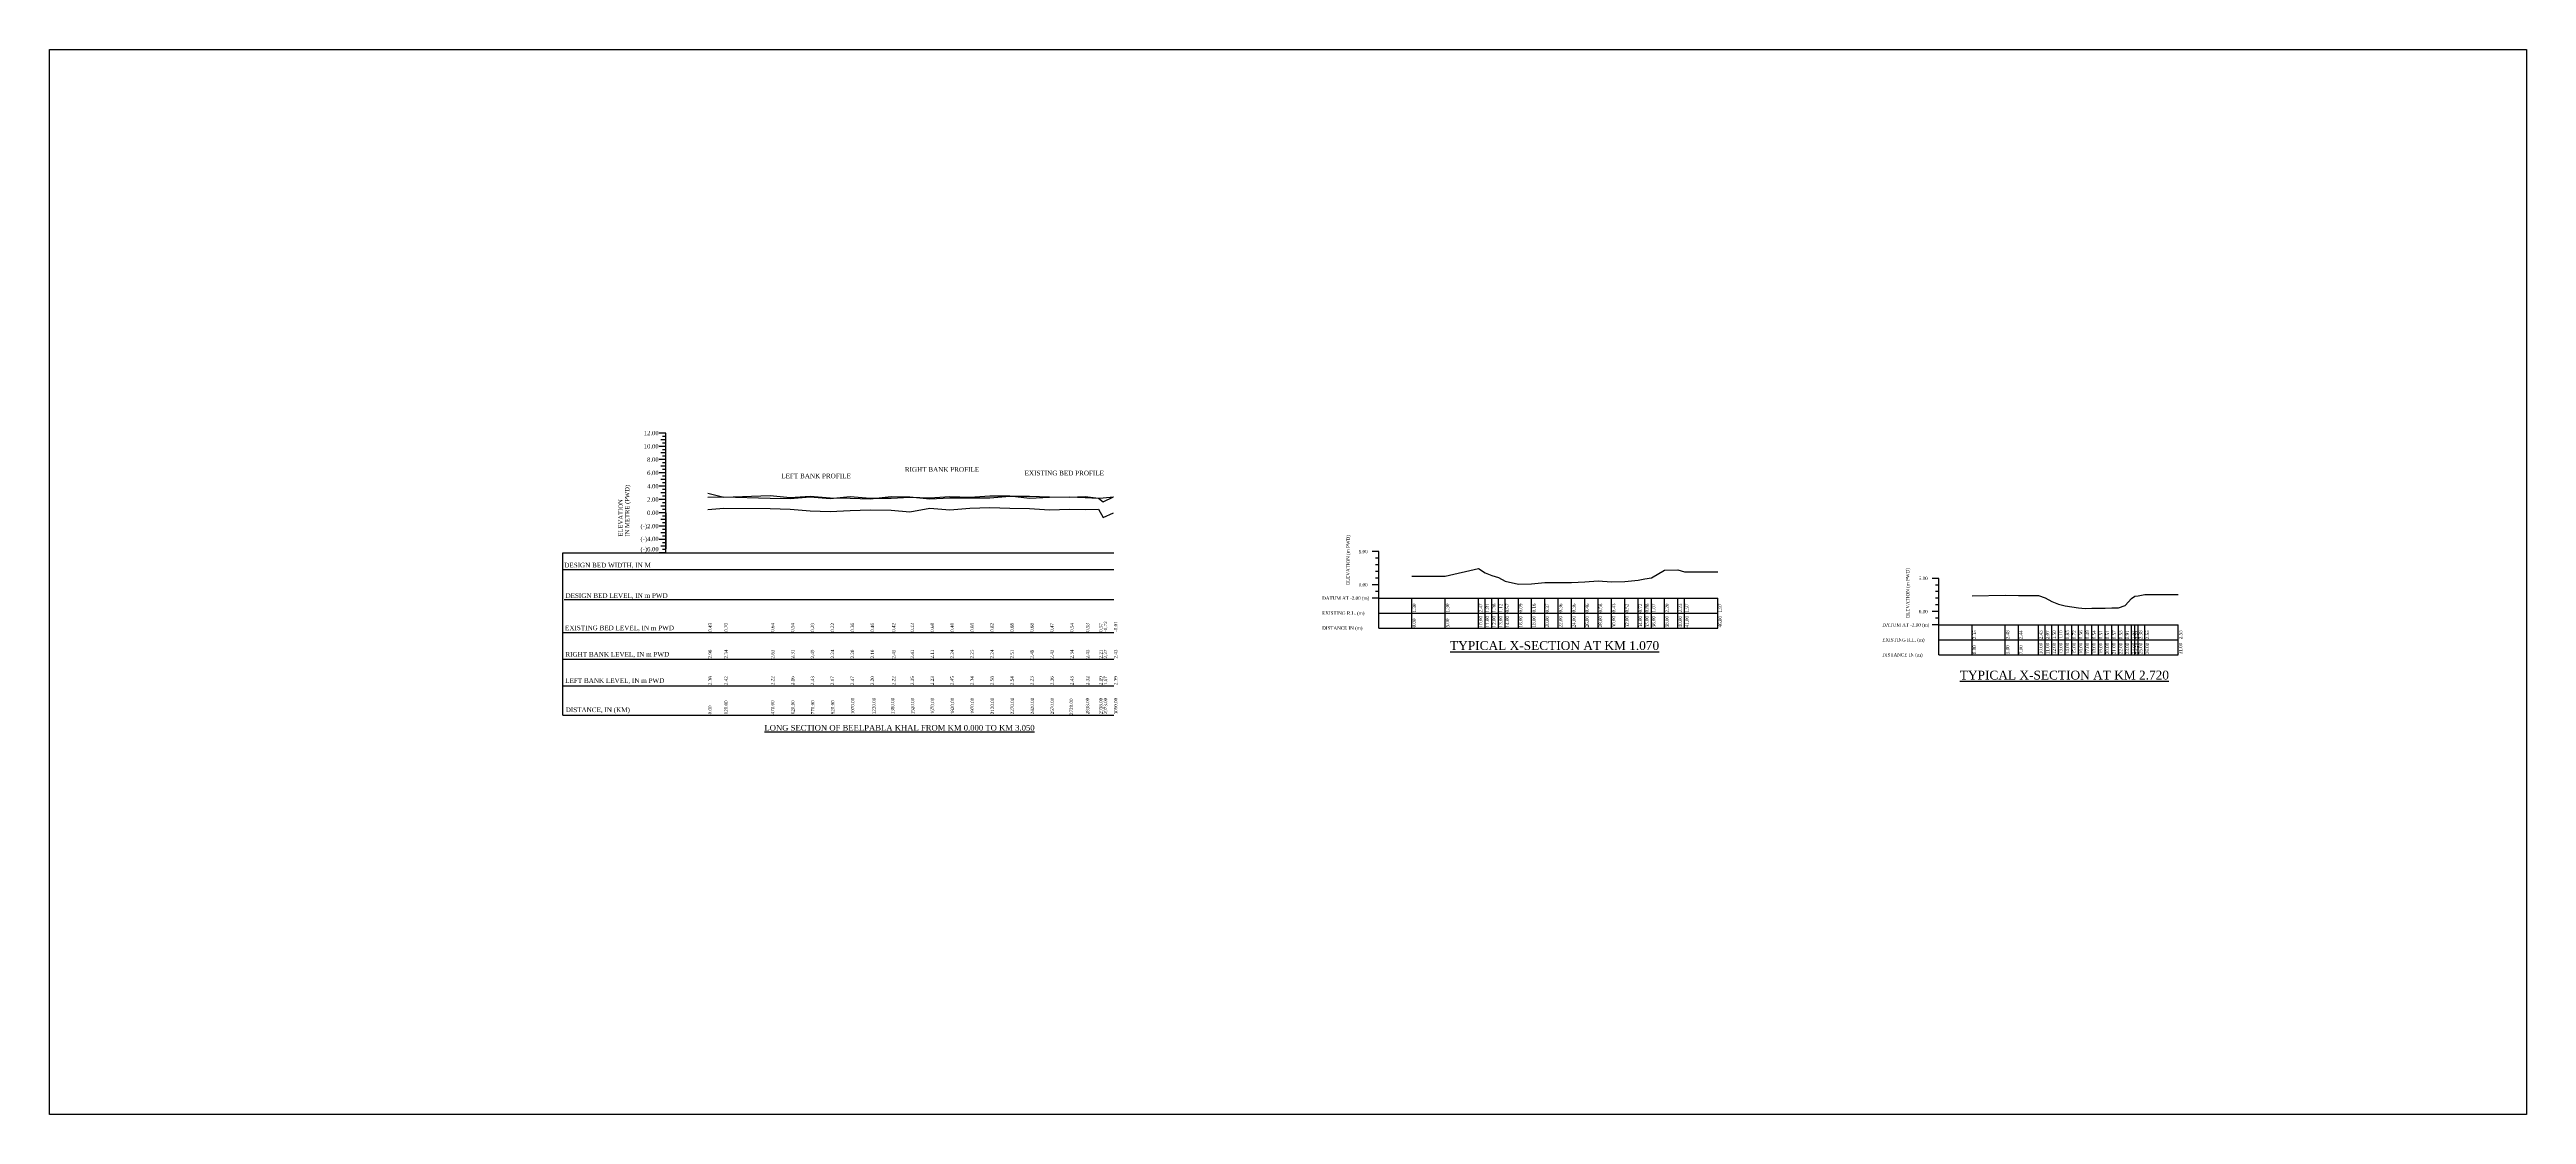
# Model space of a CAD drawing. Header units: metres. Extents: x -148477 to 168932, y -55673 to -2736.
# Drawn here: x -10139.7 to -9767.2, y -3101 to -2940.9 of the extents above; entities that cross this region are included whole.
import ezdxf
from ezdxf.enums import TextEntityAlignment as Align

# ---------------------------------------------------------------- set-up
doc = ezdxf.new("R2010")
doc.units = ezdxf.units.M
doc.styles.add('liza', font='times.ttf', dxfattribs={"height": 2})
doc.styles.get("Standard").update_dxf_attribs({"font": 'times.ttf'})

msp = doc.modelspace()

# ---------------------------------------------------------------- linework, layer by layer
at = {"color": 0, "lineweight": 30}
for p, q in [((-10046.9891, -2998.5502), (-10047.9891, -2998.5502)), ((-10046.9891, -3000.5502), (-10047.9891, -3000.5502)), ((-10046.9891, -3000.5502), (-10047.9891, -3000.5502)), ((-10046.9891, -3000.5502), (-10047.9891, -3000.5502)), ((-10046.9891, -2999.5502), (-10047.7391, -2999.5502)), ((-10046.9891, -3001.5502), (-10047.7391, -3001.5502)), ((-10046.9891, -2999.0502), (-10047.4891, -2999.0502)), ((-10046.9891, -3000.0502), (-10047.4891, -3000.0502)), ((-10046.9891, -3001.0502), (-10047.4891, -3001.0502)), ((-10046.9891, -3002.0502), (-10047.4891, -3002.0502)), ((-10046.9891, -3016.5502), (-10046.9891, -2998.5502)), ((-10046.9891, -3002.5502), (-10047.9891, -3002.5502)), ((-10046.9891, -3002.5502), (-10047.9891, -3002.5502)), ((-10046.9891, -3004.5502), (-10047.9891, -3004.5502)), ((-10046.9891, -3003.5502), (-10047.7391, -3003.5502)), ((-10046.9891, -3003.5502), (-10047.7391, -3003.5502)), ((-10046.9891, -3005.5502), (-10047.7391, -3005.5502)), ((-10046.9891, -3003.0502), (-10047.4891, -3003.0502)), ((-10046.9891, -3003.0502), (-10047.4891, -3003.0502)), ((-10046.9891, -3004.0502), (-10047.4891, -3004.0502)), ((-10046.9891, -3005.0502), (-10047.4891, -3005.0502)), ((-10046.9891, -3006.5502), (-10047.9891, -3006.5502)), ((-10046.9891, -3008.5502), (-10047.9891, -3008.5502)), ((-10046.9891, -3007.5502), (-10047.7391, -3007.5502)), ((-10046.9891, -3006.0502), (-10047.4891, -3006.0502)), ((-10046.9891, -3007.0502), (-10047.4891, -3007.0502)), ((-10046.9891, -3008.0502), (-10047.4891, -3008.0502)), ((-10046.9891, -3009.0502), (-10047.4891, -3009.0502)), ((-10046.9891, -3010.5502), (-10047.9891, -3010.5502)), ((-10046.9891, -3012.5502), (-10047.9891, -3012.5502)), ((-10046.9891, -3009.5502), (-10047.7391, -3009.5502)), ((-10046.9891, -3011.5502), (-10047.7391, -3011.5502)), ((-10046.9891, -3010.0502), (-10047.4891, -3010.0502)), ((-10046.9891, -3011.0502), (-10047.4891, -3011.0502)), ((-10046.9891, -3012.0502), (-10047.4891, -3012.0502)), ((-10046.9891, -3013.0502), (-10047.4891, -3013.0502)), ((-10062.4891, -3016.5502), (-9979.6563, -3016.5502)), ((-10046.9891, -3014.5502), (-10047.9891, -3014.5502)), ((-10046.9891, -3016.5502), (-10047.9891, -3016.5502)), ((-10046.9891, -3013.5502), (-10047.7391, -3013.5502)), ((-10046.9891, -3015.5502), (-10047.7391, -3015.5502)), ((-10046.9891, -3014.0502), (-10047.4891, -3014.0502)), ((-10046.9891, -3015.0502), (-10047.4891, -3015.0502)), ((-10046.9891, -3016.0502), (-10047.4891, -3016.0502)), ((-10062.4891, -3019.0449), (-9979.6563, -3019.0449)), ((-10062.2948, -3023.5974), (-9979.6563, -3023.5974)), ((-10062.4891, -3040.9502), (-9979.6563, -3040.9502))]:
    msp.add_line(p, q, dxfattribs=at)
at = {"lineweight": 30}
for p, q in [((-10046.9891, -3010.5502), (-10046.9891, -3015.9802)), ((-10062.4891, -3040.9502), (-10062.4891, -3016.5502)), ((-10062.4891, -3028.5502), (-9979.6563, -3028.5502)), ((-10062.4891, -3032.5502), (-9979.6563, -3032.5502)), ((-10062.4891, -3036.5502), (-9979.6563, -3036.5502))]:
    msp.add_line(p, q, dxfattribs=at)
at = {"color": 0, "linetype": 'Continuous', "lineweight": -3, "ltscale": 0.5}
for p, q in [((-9939.8139, -3016.3742), (-9940.8139, -3016.3742)), ((-9939.8139, -3027.8742), (-9939.8139, -3016.3742)), ((-9939.8139, -3017.3742), (-9940.3139, -3017.3742)), ((-9939.8139, -3018.3742), (-9940.3139, -3018.3742)), ((-9939.8139, -3019.3742), (-9940.3139, -3019.3742)), ((-9939.8139, -3020.3742), (-9940.3139, -3020.3742)), ((-9855.5887, -3020.3991), (-9856.5887, -3020.3991)), ((-9855.5887, -3031.8991), (-9855.5887, -3020.3991)), ((-9939.8139, -3021.3742), (-9940.8139, -3021.3742)), ((-9939.8139, -3023.3742), (-9940.8139, -3023.3742)), ((-9939.8139, -3022.3742), (-9940.3139, -3022.3742)), ((-9939.8139, -3023.3742), (-9888.8139, -3023.3742)), ((-9934.8139, -3027.8742), (-9934.8139, -3023.3742)), ((-9929.8139, -3027.8742), (-9929.8139, -3023.3742)), ((-9924.8139, -3027.8742), (-9924.8139, -3023.3742)), ((-9923.8139, -3027.8742), (-9923.8139, -3023.3742)), ((-9922.8139, -3027.8742), (-9922.8139, -3023.3742)), ((-9921.8139, -3027.8742), (-9921.8139, -3023.3742)), ((-9920.8139, -3027.8742), (-9920.8139, -3023.3742)), ((-9918.8139, -3027.8742), (-9918.8139, -3023.3742)), ((-9916.8139, -3027.8742), (-9916.8139, -3023.3742)), ((-9914.8139, -3027.8742), (-9914.8139, -3023.3742)), ((-9912.8139, -3027.8742), (-9912.8139, -3023.3742)), ((-9910.8139, -3027.8742), (-9910.8139, -3023.3742)), ((-9908.8139, -3027.8742), (-9908.8139, -3023.3742)), ((-9906.8139, -3027.8742), (-9906.8139, -3023.3742)), ((-9904.8139, -3027.8742), (-9904.8139, -3023.3742)), ((-9902.8139, -3027.8742), (-9902.8139, -3023.3742)), ((-9900.8139, -3027.8742), (-9900.8139, -3023.3742)), ((-9899.8139, -3027.8742), (-9899.8139, -3023.3742)), ((-9898.8139, -3027.8742), (-9898.8139, -3023.3742)), ((-9896.8139, -3027.8742), (-9896.8139, -3023.3742)), ((-9894.8139, -3027.8742), (-9894.8139, -3023.3742)), ((-9893.8139, -3027.8742), (-9893.8139, -3023.3742)), ((-9888.8139, -3027.8742), (-9888.8139, -3023.3742)), ((-9855.5887, -3021.3991), (-9856.0887, -3021.3991)), ((-9855.5887, -3022.3991), (-9856.0887, -3022.3991)), ((-9855.5887, -3023.3991), (-9856.0887, -3023.3991)), ((-9855.5887, -3024.3991), (-9856.0887, -3024.3991)), ((-9939.8139, -3025.6242), (-9888.8139, -3025.6242)), ((-9939.8139, -3027.8742), (-9888.8139, -3027.8742)), ((-9855.5887, -3025.3991), (-9856.5887, -3025.3991)), ((-9855.5887, -3027.3991), (-9856.5887, -3027.3991)), ((-9855.5887, -3026.3991), (-9856.0887, -3026.3991)), ((-9855.5887, -3027.3991), (-9819.5887, -3027.3991)), ((-9850.5887, -3031.8991), (-9850.5887, -3027.3991)), ((-9845.5887, -3031.8991), (-9845.5887, -3027.3991)), ((-9843.5887, -3031.8991), (-9843.5887, -3027.3991)), ((-9840.5887, -3031.8991), (-9840.5887, -3027.3991)), ((-9839.5887, -3031.8991), (-9839.5887, -3027.3991)), ((-9838.5887, -3031.8991), (-9838.5887, -3027.3991)), ((-9837.5887, -3031.8991), (-9837.5887, -3027.3991)), ((-9836.5887, -3031.8991), (-9836.5887, -3027.3991)), ((-9835.5887, -3031.8991), (-9835.5887, -3027.3991)), ((-9834.5887, -3031.8991), (-9834.5887, -3027.3991)), ((-9833.5887, -3031.8991), (-9833.5887, -3027.3991)), ((-9832.5887, -3031.8991), (-9832.5887, -3027.3991)), ((-9831.5887, -3031.8991), (-9831.5887, -3027.3991)), ((-9830.5887, -3031.8991), (-9830.5887, -3027.3991)), ((-9829.5887, -3031.8991), (-9829.5887, -3027.3991)), ((-9828.5887, -3031.8991), (-9828.5887, -3027.3991)), ((-9827.5887, -3031.8991), (-9827.5887, -3027.3991)), ((-9826.5887, -3031.8991), (-9826.5887, -3027.3991)), ((-9826.0887, -3031.8991), (-9826.0887, -3027.3991)), ((-9825.5887, -3031.8991), (-9825.5887, -3027.3991)), ((-9824.5887, -3031.8991), (-9824.5887, -3027.3991)), ((-9819.5887, -3031.8991), (-9819.5887, -3027.3991)), ((-9855.5887, -3029.6491), (-9819.5887, -3029.6491)), ((-9855.5887, -3031.8991), (-9819.5887, -3031.8991))]:
    msp.add_line(p, q, dxfattribs=at)
msp.add_lwpolyline([(-10139.6859, -2940.8874), (-9767.2192, -2940.8874), (-9767.2192, -3101.0068), (-10139.6859, -3101.0068)], close=True, dxfattribs=at)
at = {"color": 0, "lineweight": 30}
for points in [[(-10029.7123, -3005.0218, 0, 0, 0), (-10030.4174, -3005.0215, 0, 0, 0), (-10030.9717, -3007.3711, 0.2996, 0, 0), (-10031.2485, -3008.4531, 0, 0, 0)], [(-10051.9891, -3014.2502, 0, 0, 0), (-10051.9891, -3006.5036, 0.2767, 0, 0), (-10051.9891, -3005.9502, 0, 0, 0)]]:
    msp.add_lwpolyline(points, format="xyseb", dxfattribs=at)
at = {"color": 1, "lineweight": 30}
msp.add_lwpolyline([(-10011.1935, -3004.0116, 0, 0, 0), (-10012.3497, -3004.0178, 0, 0, 0), (-10012.9693, -3007.009, 0.2996, 0, 0), (-10013.1984, -3008.1444, 0, 0, 0)], format="xyseb", dxfattribs=at)
at = {"color": 5, "lineweight": 30}
msp.add_lwpolyline([(-9993.1918, -3004.6324, 0, 0, 0), (-9994.0637, -3004.6132, 0, 0, 0), (-9995.0393, -3008.7429, 0.2996, 0, 0), (-9995.3328, -3009.9922, 0, 0, 0)], format="xyseb", dxfattribs=at)
at = {"color": 1, "linetype": 'Continuous', "lineweight": -3, "ltscale": 0.5}
msp.add_lwpolyline([(-10040.7043, -3007.5672), (-10038.3043, -3008.2132), (-10031.3043, -3007.9202), (-10028.3043, -3008.2382), (-10025.3043, -3008.0632), (-10022.3043, -3008.3092), (-10019.3043, -3008.3472), (-10016.3043, -3008.4512), (-10013.1043, -3008.0982), (-10010.3043, -3008.1382), (-10007.3043, -3008.4362), (-10004.3043, -3008.3122), (-10001.3043, -3008.3002), (-9998.3043, -3008.3072), (-9995.3043, -3008.0442), (-9992.3043, -3008.0612), (-9989.3043, -3008.1252), (-9986.3043, -3008.2112), (-9983.9443, -3008.1012), (-9981.9443, -3008.3412), (-9981.2443, -3008.2802), (-9979.7043, -3008.1202)], dxfattribs=at)
at = {"color": 0, "linetype": 'Continuous', "lineweight": -3, "ltscale": 0.5}
for points in [[(-10040.7043, -3008.1672), (-10038.3043, -3008.1332), (-10031.3043, -3008.3302), (-10028.3043, -3008.3882), (-10025.3043, -3008.1232), (-10022.3043, -3008.3792), (-10019.3043, -3008.0772), (-10016.3043, -3008.3512), (-10013.1043, -3008.3332), (-10010.3043, -3008.1982), (-10007.3043, -3008.3162), (-10004.3043, -3008.1022), (-10001.3043, -3008.2102), (-9998.3043, -3007.9672), (-9995.3043, -3008.0142), (-9992.3043, -3008.3212), (-9989.3043, -3008.1852), (-9986.3043, -3008.1212), (-9983.9443, -3008.2312), (-9981.9443, -3008.3612), (-9981.2443, -3008.8802), (-9979.7043, -3008.1602)], [(-9934.8139, -3020.0712), (-9929.8139, -3020.0712), (-9924.8139, -3018.9012), (-9923.8139, -3019.5612), (-9922.8139, -3019.9912), (-9921.8139, -3020.2512), (-9920.8139, -3020.8012), (-9918.8139, -3021.2812), (-9916.8139, -3021.2112), (-9914.8139, -3021.0012), (-9912.8139, -3021.0112), (-9910.8139, -3021.0112), (-9908.8139, -3020.9112), (-9906.8139, -3020.7912), (-9904.8139, -3020.9412), (-9902.8139, -3020.8512), (-9900.8139, -3020.6512), (-9899.8139, -3020.4912), (-9898.8139, -3020.3012), (-9896.8139, -3019.1712), (-9894.8139, -3019.1412), (-9893.8139, -3019.4042), (-9888.8139, -3019.4012)], [(-9850.5887, -3023.0501), (-9845.5887, -3022.9201), (-9843.5887, -3022.9601), (-9840.5887, -3022.9701), (-9839.5887, -3023.3301), (-9838.5887, -3023.9001), (-9837.5887, -3024.3001), (-9836.5887, -3024.5501), (-9835.5887, -3024.6801), (-9834.5887, -3024.8401), (-9833.5887, -3024.9101), (-9832.5887, -3024.8601), (-9831.5887, -3024.8901), (-9830.5887, -3024.8901), (-9829.5887, -3024.8301), (-9828.5887, -3024.8501), (-9827.5887, -3024.4901), (-9826.5887, -3023.4501), (-9826.0887, -3023.0601), (-9825.5887, -3023.0201), (-9824.5887, -3022.8501), (-9819.5887, -3022.8501)]]:
    msp.add_lwpolyline(points, dxfattribs=at)
at = {"color": 5, "linetype": 'Continuous', "lineweight": -3, "ltscale": 0.5}
msp.add_lwpolyline([(-10040.7043, -3010.0572), (-10038.3043, -3009.8532), (-10031.3043, -3009.9102), (-10028.3043, -3010.0082), (-10025.3043, -3010.2632), (-10022.3043, -3010.3292), (-10019.3043, -3010.1862), (-10016.3043, -3010.0912), (-10013.1043, -3010.1332), (-10010.3043, -3010.4182), (-10007.3043, -3009.8662), (-10004.3043, -3010.0722), (-10001.3043, -3009.8702), (-9998.3043, -3009.7272), (-9995.3043, -3009.8702), (-9992.3043, -3009.8712), (-9989.3043, -3010.0852), (-9986.3043, -3010.0112), (-9983.9443, -3010.0212), (-9981.9443, -3009.9812), (-9981.2443, -3011.2702), (-9979.7043, -3010.5602)], dxfattribs=at)

# ---------------------------------------------------------------- texts
at = {"color": 0, "lineweight": 30}
for s, p in [('12.00', (-10048.0891, -2998.8752)), ('10.00', (-10048.0891, -3000.8752)), ('8.00', (-10048.0891, -3002.8752)), ('6.00', (-10048.0891, -3004.8752)), ('4.00', (-10048.0891, -3006.8752)), ('2.00', (-10048.0891, -3008.8752)), ('(-)2.00', (-10048.0891, -3012.8752)), ('0.00', (-10048.0891, -3010.8752)), ('(-)4.00', (-10048.0891, -3014.8002)), ('(-)6.00', (-10048.0891, -3016.3346))]:
    msp.add_text(s, height=0.65, dxfattribs=at).set_placement(p, align=Align.RIGHT)
for s, p in [('ELEVATION', (-10053.4891, -3014.1202)), ('IN METRE (PWD)', (-10052.4891, -3014.1202))]:
    msp.add_text(s, height=0.65, rotation=90, dxfattribs=at).set_placement(p)
at = {"color": 0, "lineweight": 30, "char_height": 0.7, "attachment_point": 1}
for s, insert in [('LEFT BANK PROFILE', (-10029.6475, -3004.6457)), ('DESIGN BED WIDTH, IN M', (-10062.2913, -3018.0561)), ('DESIGN BED LEVEL, IN m PWD', (-10062.1006, -3022.6445)), ('EXISTING BED LEVEL, IN m PWD', (-10062.1713, -3027.4931)), ('RIGHT BANK LEVEL, IN m PWD', (-10062.1164, -3031.4681)), ('LEFT BANK LEVEL, IN m PWD', (-10062.1393, -3035.4178)), ('DISTANCE, IN (KM)', (-10062.0609, -3039.8109))]:
    msp.add_mtext(s, dxfattribs=dict(at, insert=insert))
at = {"color": 1, "lineweight": 30, "insert": (-10011.0706, -3003.6722), "char_height": 0.7, "attachment_point": 1}
msp.add_mtext('RIGHT BANK PROFILE', dxfattribs=at)
at = {"color": 5, "lineweight": 30, "insert": (-9993.0602, -3004.217), "char_height": 0.7, "attachment_point": 1}
msp.add_mtext('EXISTING BED PROFILE', dxfattribs=at)
at = {"color": 0, "linetype": 'Continuous', "lineweight": -3, "ltscale": 0.5, "char_height": 0.5, "attachment_point": 1, "rotation": 90, "style": 'liza'}
for s, insert, width in [('ELEVATION (m PWD)', (-9944.6763, -3021.397), 10), ('ELEVATION (m PWD)', (-9860.5211, -3026.3502), 10), ('1.30', (-9934.7139, -3025.5242), 2.15), ('1.30', (-9929.7139, -3025.5242), 2.15), ('2.47', (-9924.7139, -3025.5242), 2.15), ('1.81', (-9923.7139, -3025.5242), 2.15), ('1.38', (-9922.7139, -3025.5242), 2.15), ('1.12', (-9921.7139, -3025.5242), 2.15), ('0.57', (-9920.7139, -3025.5242), 2.15), ('0.09', (-9918.7139, -3025.5242), 2.15), ('0.16', (-9916.7139, -3025.5242), 2.15), ('0.37', (-9914.7139, -3025.5242), 2.15), ('0.36', (-9912.7139, -3025.5242), 2.15), ('0.36', (-9910.7139, -3025.5242), 2.15), ('0.46', (-9908.7139, -3025.5242), 2.15), ('0.58', (-9906.7139, -3025.5242), 2.15), ('0.43', (-9904.7139, -3025.5242), 2.15), ('0.52', (-9902.7139, -3025.5242), 2.15), ('0.72', (-9900.7139, -3025.5242), 2.15), ('0.88', (-9899.7139, -3025.5242), 2.15), ('1.07', (-9898.7139, -3025.5242), 2.15), ('2.20', (-9896.7139, -3025.5242), 2.15), ('2.23', (-9894.7139, -3025.5242), 2.15), ('1.97', (-9893.7139, -3025.5242), 2.15), ('1.97', (-9888.7139, -3025.5242), 2.15), ('0.00', (-9934.7139, -3027.7742), 2.15), ('5.00', (-9929.7139, -3027.7742), 2.15), ('10.00', (-9924.7139, -3027.7742), 2.15), ('11.00', (-9923.7139, -3027.7742), 2.15), ('12.00', (-9922.7139, -3027.7742), 2.15), ('13.00', (-9921.7139, -3027.7742), 2.15), ('14.00', (-9920.7139, -3027.7742), 2.15), ('16.00', (-9918.7139, -3027.7742), 2.15), ('18.00', (-9916.7139, -3027.7742), 2.15), ('20.00', (-9914.7139, -3027.7742), 2.15), ('22.00', (-9912.7139, -3027.7742), 2.15), ('24.00', (-9910.7139, -3027.7742), 2.15), ('26.00', (-9908.7139, -3027.7742), 2.15), ('28.00', (-9906.7139, -3027.7742), 2.15), ('30.00', (-9904.7139, -3027.7742), 2.15), ('32.00', (-9902.7139, -3027.7742), 2.15), ('34.00', (-9900.7139, -3027.7742), 2.15), ('35.00', (-9899.7139, -3027.7742), 2.15), ('36.00', (-9898.7139, -3027.7742), 2.15), ('38.00', (-9896.7139, -3027.7742), 2.15), ('40.00', (-9894.7139, -3027.7742), 2.15), ('41.00', (-9893.7139, -3027.7742), 2.15), ('46.00', (-9888.7139, -3027.7742), 2.15), ('0.00', (-9850.4887, -3031.7991), 2.15), ('2.35', (-9850.4887, -3029.5491), 2.15), ('2.48', (-9845.4887, -3029.5491), 2.15), ('5.00', (-9845.4887, -3031.7991), 2.15), ('7.00', (-9843.4887, -3031.7991), 2.15), ('2.44', (-9843.4887, -3029.5491), 2.15), ('10.00', (-9840.4887, -3031.7991), 2.15), ('2.43', (-9840.4887, -3029.5491), 2.15), ('2.07', (-9839.4887, -3029.5491), 2.15), ('11.00', (-9839.4887, -3031.7991), 2.15), ('1.50', (-9838.4887, -3029.5491), 2.15), ('12.00', (-9838.4887, -3031.7991), 2.15), ('1.10', (-9837.4887, -3029.5491), 2.15), ('13.00', (-9837.4887, -3031.7991), 2.15), ('0.85', (-9836.4887, -3029.5491), 2.15), ('14.00', (-9836.4887, -3031.7991), 2.15), ('0.72', (-9835.4887, -3029.5491), 2.15), ('15.00', (-9835.4887, -3031.7991), 2.15), ('0.56', (-9834.4887, -3029.5491), 2.15), ('16.00', (-9834.4887, -3031.7991), 2.15), ('0.49', (-9833.4887, -3029.5491), 2.15), ('17.00', (-9833.4887, -3031.7991), 2.15), ('0.54', (-9832.4887, -3029.5491), 2.15), ('18.00', (-9832.4887, -3031.7991), 2.15), ('0.51', (-9831.4887, -3029.5491), 2.15), ('19.00', (-9831.4887, -3031.7991), 2.15), ('0.51', (-9830.4887, -3029.5491), 2.15), ('20.00', (-9830.4887, -3031.7991), 2.15), ('0.57', (-9829.4887, -3029.5491), 2.15), ('21.00', (-9829.4887, -3031.7991), 2.15), ('0.55', (-9828.4887, -3029.5491), 2.15), ('22.00', (-9828.4887, -3031.7991), 2.15), ('0.91', (-9827.4887, -3029.5491), 2.15), ('23.00', (-9827.4887, -3031.7991), 2.15), ('24.00', (-9826.4887, -3031.7991), 2.15), ('1.95', (-9826.4887, -3029.5491), 2.15), ('24.50', (-9825.9887, -3031.7991), 2.15), ('2.34', (-9825.9887, -3029.5491), 2.15), ('2.38', (-9825.4887, -3029.5491), 2.15), ('25.00', (-9825.4887, -3031.7991), 2.15), ('26.00', (-9824.4887, -3031.7991), 2.15), ('2.55', (-9824.4887, -3029.5491), 2.15), ('31.00', (-9819.4887, -3031.7991), 2.15), ('2.55', (-9819.4887, -3029.5491), 2.15), ('2.38', (-10040.6068, -3036.4502), 2.15), ('2.42', (-10038.2068, -3036.4502), 2.15), ('2.22', (-10031.2068, -3036.4502), 2.15), ('2.16', (-10028.2068, -3036.4502), 2.15), ('2.43', (-10025.2068, -3036.4502), 2.15), ('2.17', (-10022.2068, -3036.4502), 2.15), ('2.47', (-10019.2068, -3036.4502), 2.15), ('2.20', (-10016.2068, -3036.4502), 2.15), ('2.22', (-10013.0068, -3036.4502), 2.15), ('2.35', (-10010.2068, -3036.4502), 2.15), ('2.23', (-10007.2068, -3036.4502), 2.15), ('2.45', (-10004.2068, -3036.4502), 2.15), ('2.34', (-10001.2068, -3036.4502), 2.15), ('2.58', (-9998.2068, -3036.4502), 2.15), ('2.54', (-9995.2068, -3036.4502), 2.15), ('2.23', (-9992.2068, -3036.4502), 2.15), ('2.36', (-9989.2068, -3036.4502), 2.15), ('2.43', (-9986.2068, -3036.4502), 2.15), ('2.32', (-9983.8468, -3036.4502), 2.15), ('2.19', (-9981.8468, -3036.4502), 2.15), ('1.67', (-9981.1468, -3036.4502), 2.15), ('2.39', (-9979.6068, -3036.4502), 2.15)]:
    msp.add_mtext(s, dxfattribs=dict(at, insert=insert, width=width))
at = {"color": 0, "linetype": 'Continuous', "lineweight": -3, "ltscale": 0.5, "char_height": 0.5, "attachment_point": 1, "style": 'liza'}
for s, insert, width in [('5.00', (-9942.8139, -3016.1242), 2), ('5.00', (-9858.5887, -3020.1491), 2), ('DATUM AT -2.00 (m)', (-9948.3139, -3023.1242), 7.5), ('0.00', (-9942.8139, -3021.1242), 2), ('EXISTING R.L. (m)', (-9948.3139, -3025.3742), 7.5), ('DISTANCE IN (m)', (-9948.3139, -3027.6242), 7.5), ('DATUM AT -2.00 (m)', (-9864.0887, -3027.1491), 7.5), ('0.00', (-9858.5887, -3025.1491), 2), ('EXISTING R.L. (m)', (-9864.0887, -3029.3991), 7.5), ('DISTANCE IN (m)', (-9864.0887, -3031.6491), 7.5)]:
    msp.add_mtext(s, dxfattribs=dict(at, insert=insert, width=width))
at = {"color": 6, "linetype": 'Continuous', "lineweight": -3, "ltscale": 0.5, "char_height": 0.5, "width": 2.15, "attachment_point": 1, "rotation": 90, "style": 'liza'}
for s, insert in [('0.49', (-10040.6063, -3028.4502)), ('0.70', (-10038.2063, -3028.4502)), ('0.64', (-10031.2063, -3028.4502)), ('0.54', (-10028.2063, -3028.4502)), ('0.29', (-10025.2063, -3028.4502)), ('0.22', (-10022.2063, -3028.4502)), ('0.36', (-10019.2063, -3028.4502)), ('0.46', (-10016.2063, -3028.4502)), ('0.42', (-10013.0063, -3028.4502)), ('0.13', (-10010.2063, -3028.4502)), ('0.68', (-10007.2063, -3028.4502)), ('0.48', (-10004.2063, -3028.4502)), ('0.68', (-10001.2063, -3028.4502)), ('0.82', (-9998.2063, -3028.4502)), ('0.68', (-9995.2063, -3028.4502)), ('0.68', (-9992.2063, -3028.4502)), ('0.47', (-9989.2063, -3028.4502)), ('0.54', (-9986.2063, -3028.4502)), ('0.53', (-9983.8463, -3028.4502)), ('0.57', (-9981.8463, -3028.4502)), ('-0.72', (-9981.1463, -3028.4502)), ('-0.01', (-9979.6063, -3028.4502))]:
    msp.add_mtext(s, dxfattribs=dict(at, insert=insert))
at = {"color": 1, "linetype": 'Continuous', "lineweight": -3, "ltscale": 0.5, "char_height": 0.5, "width": 2.15, "attachment_point": 1, "rotation": 90, "style": 'liza'}
for s, insert in [('2.98', (-10040.6065, -3032.4502)), ('2.34', (-10038.2065, -3032.4502)), ('2.63', (-10031.2065, -3032.4502)), ('2.31', (-10028.2065, -3032.4502)), ('2.49', (-10025.2065, -3032.4502)), ('2.24', (-10022.2065, -3032.4502)), ('2.20', (-10019.2065, -3032.4502)), ('2.10', (-10016.2065, -3032.4502)), ('2.45', (-10013.0065, -3032.4502)), ('2.41', (-10010.2065, -3032.4502)), ('2.11', (-10007.2065, -3032.4502)), ('2.24', (-10004.2065, -3032.4502)), ('2.25', (-10001.2065, -3032.4502)), ('2.24', (-9998.2065, -3032.4502)), ('2.51', (-9995.2065, -3032.4502)), ('2.49', (-9992.2065, -3032.4502)), ('2.43', (-9989.2065, -3032.4502)), ('2.34', (-9986.2065, -3032.4502)), ('2.45', (-9983.8465, -3032.4502)), ('2.21', (-9981.8465, -3032.4502)), ('2.27', (-9981.1465, -3032.4502)), ('2.43', (-9979.6065, -3032.4502))]:
    msp.add_mtext(s, dxfattribs=dict(at, insert=insert))
at = {"color": 0, "linetype": 'ByBlock', "lineweight": 30, "attachment_point": 1}
for s, insert, char_height, width in [('{\\LTYPICAL X-SECTION AT KM 1.070}', (-9929.0876, -3029.8394), 1.326841, 81.781813), ('{\\LTYPICAL X-SECTION AT KM 2.720}', (-9852.4297, -3034.2842), 1.326841, 81.781813), ('\\pi-861.6,l861.6,t3.705e+004;{\\LLONG SECTION OF BEELPABLA KHAL FROM KM 0.000 TO KM 3.050}', (-10032.1844, -3042.4361), 0.861585, 43.932388)]:
    msp.add_mtext(s, dxfattribs=dict(at, insert=insert, char_height=char_height, width=width))
at = {"color": 4, "linetype": 'Continuous', "lineweight": -3, "ltscale": 0.5, "char_height": 0.5, "width": 2.15, "attachment_point": 1, "rotation": 90, "style": 'liza'}
for s, insert in [('120.00', (-10038.207, -3040.8502)), ('470.00', (-10031.207, -3040.8502)), ('620.00', (-10028.1616, -3040.8361)), ('770.00', (-10025.1616, -3040.8361)), ('920.00', (-10022.1616, -3040.8361)), ('\\pt1.5;1070.00', (-10019.1616, -3040.8361)), ('1220.00', (-10015.9616, -3040.8361)), ('1380.00', (-10013.1616, -3040.8361)), ('1520.00', (-10010.1616, -3040.8361)), ('1670.00', (-10007.1616, -3040.8361)), ('1820.00', (-10004.1616, -3040.8361)), ('1970.00', (-10001.1616, -3040.8361)), ('2120.00', (-9998.1616, -3040.8361)), ('2270.00', (-9995.1616, -3040.8361)), ('2420.00', (-9992.1616, -3040.8361)), ('2570.00', (-9989.1616, -3040.8361)), ('2720.00', (-9986.2795, -3040.9419)), ('2838.00', (-9983.847, -3040.8502)), ('2938.00', (-9981.847, -3040.8502)), ('2973.00', (-9981.147, -3040.8502)), ('3050.00', (-9979.607, -3040.8502)), ('0.00', (-10040.607, -3040.8502))]:
    msp.add_mtext(s, dxfattribs=dict(at, insert=insert))

doc.saveas('drawing.dxf')
